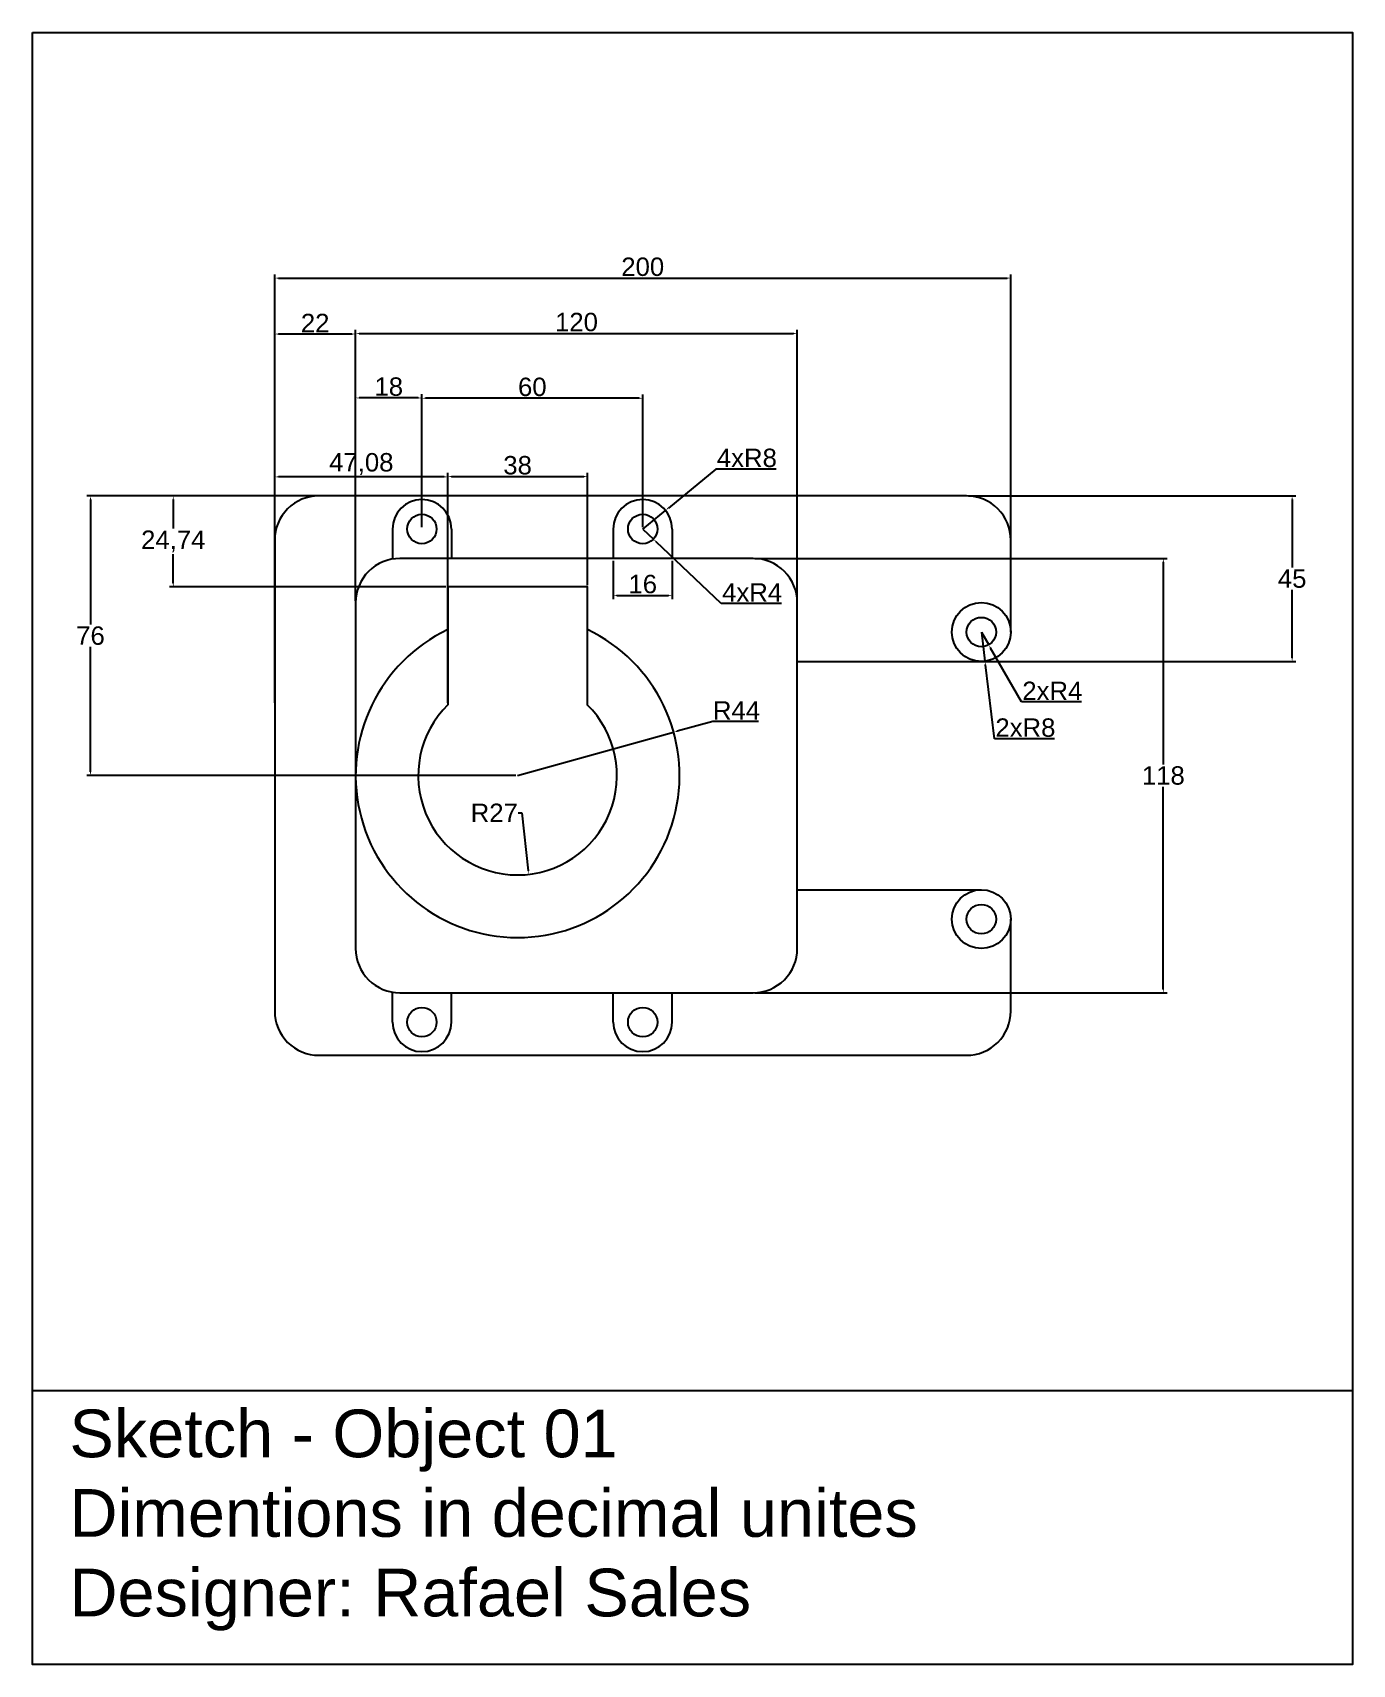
# Model space of a CAD drawing. Header units: millimetres. Extents: x 1251 to 4630, y 3931 to 4390.
# Drawn here: x 1251.5 to 1610.1, y 3946.8 to 4390.1 of the extents above; entities that cross this region are included whole.
import ezdxf

# ---------------------------------------------------------------- set-up
doc = ezdxf.new("R2010")
doc.units = ezdxf.units.MM
doc.layers.add('Dim', color=150, linetype='Continuous')
doc.styles.get("Standard").update_dxf_attribs({"font": 'arial.ttf'})
doc.dimstyles.new('ISO-25', dxfattribs={"dimtxt": 5, "dimasz": 1, "dimexe": 1, "dimexo": 0.5, "dimgap": 0.5, "dimtad": 1, "dimtih": 1, "dimtoh": 1, "dimtxsty": 'Standard', "dimcen": 0, "dimadec": 0, "dimazin": 0, "dimtfac": 1, "dimtmove": 0, "dimatfit": 3, "dimfxl": 1, "dimarcsym": 0})

msp = doc.modelspace()

# ---------------------------------------------------------------- texts
at = {"layer": 'Dim', "insert": (1261.486, 4016.031), "char_height": 12.96476, "attachment_point": 1}
msp.add_mtext_dynamic_manual_height_columns('Sketch - Object 01\\PDimentions in decimal unites\\PDesigner: Rafael Sales', width=338.03939, gutter_width=40.515, heights=[66.601], dxfattribs=at)

# ---------------------------------------------------------------- blocks, each defined once
blk = doc.blocks.new('*D113')
at = {"layer": 'Defpoints', "color": 0, "transparency": 16777216}
for p in [(1517.26, 4323.46), (1317.26, 4252.28), (1517.26, 4252.28)]:
    blk.add_point(p, dxfattribs=at)
at = {"layer": 'Dim', "color": 0, "lineweight": -2, "transparency": 16777216}
for p, q in [((1317.26, 4252.78), (1317.26, 4324.46)), ((1318.26, 4323.46), (1516.26, 4323.46)), ((1517.26, 4252.78), (1517.26, 4324.46))]:
    blk.add_line(p, q, dxfattribs=at)
at = {"layer": 'Dim', "color": 0, "transparency": 16777216}
for points in [[(1318.26, 4323.62), (1318.26, 4323.29), (1317.26, 4323.46)], [(1516.26, 4323.62), (1516.26, 4323.29), (1517.26, 4323.46)]]:
    blk.add_solid(points, dxfattribs=at)
at = {"layer": 'Dim', "color": 0, "transparency": 16777216, "insert": (1417.26, 4326.51), "char_height": 5, "attachment_point": 5}
blk.add_mtext('200', dxfattribs=at)
blk = doc.blocks.new('*D114')
at = {"layer": 'Defpoints', "color": 0, "transparency": 16777216}
for p in [(1505.26, 4264.28), (1505.26, 4219.28), (1593.7, 4219.28)]:
    blk.add_point(p, dxfattribs=at)
at = {"layer": 'Dim', "color": 0, "lineweight": -2, "transparency": 16777216}
for p, q in [((1505.76, 4264.28), (1594.7, 4264.28)), ((1593.7, 4263.28), (1593.7, 4244.82)), ((1593.7, 4220.28), (1593.7, 4238.74)), ((1505.76, 4219.28), (1594.7, 4219.28))]:
    blk.add_line(p, q, dxfattribs=at)
at = {"layer": 'Dim', "color": 0, "transparency": 16777216}
for points in [[(1593.54, 4263.28), (1593.87, 4263.28), (1593.7, 4264.28)], [(1593.54, 4220.28), (1593.87, 4220.28), (1593.7, 4219.28)]]:
    blk.add_solid(points, dxfattribs=at)
at = {"layer": 'Dim', "color": 0, "transparency": 16777216, "insert": (1593.7, 4241.78), "char_height": 5, "attachment_point": 5}
blk.add_mtext('45', dxfattribs=at)
blk = doc.blocks.new('*D115')
at = {"layer": 'Defpoints', "color": 0, "transparency": 16777216}
for p in [(1447.26, 4247.28), (1447.26, 4129.28), (1558.7, 4129.28)]:
    blk.add_point(p, dxfattribs=at)
at = {"layer": 'Dim', "color": 0, "lineweight": -2, "transparency": 16777216}
for p, q in [((1447.76, 4247.28), (1559.7, 4247.28)), ((1558.7, 4246.28), (1558.7, 4191.33)), ((1558.7, 4130.28), (1558.7, 4185.23)), ((1447.76, 4129.28), (1559.7, 4129.28))]:
    blk.add_line(p, q, dxfattribs=at)
at = {"layer": 'Dim', "color": 0, "transparency": 16777216}
for points in [[(1558.53, 4246.28), (1558.87, 4246.28), (1558.7, 4247.28)], [(1558.53, 4130.28), (1558.87, 4130.28), (1558.7, 4129.28)]]:
    blk.add_solid(points, dxfattribs=at)
at = {"layer": 'Dim', "color": 0, "transparency": 16777216, "insert": (1558.7, 4188.28), "char_height": 5, "attachment_point": 5}
blk.add_mtext('118', dxfattribs=at)
blk = doc.blocks.new('*D116')
at = {"layer": 'Defpoints', "color": 0, "transparency": 16777216}
for p in [(1317.26, 4308.25), (1317.26, 4235.28), (1339.26, 4235.28)]:
    blk.add_point(p, dxfattribs=at)
at = {"layer": 'Dim', "color": 0, "lineweight": -2, "transparency": 16777216}
for p, q in [((1317.26, 4235.78), (1317.26, 4309.25)), ((1338.26, 4308.25), (1318.26, 4308.25)), ((1339.26, 4235.78), (1339.26, 4309.25))]:
    blk.add_line(p, q, dxfattribs=at)
at = {"layer": 'Dim', "color": 0, "transparency": 16777216}
for points in [[(1318.26, 4308.42), (1318.26, 4308.08), (1317.26, 4308.25)], [(1338.26, 4308.42), (1338.26, 4308.08), (1339.26, 4308.25)]]:
    blk.add_solid(points, dxfattribs=at)
at = {"layer": 'Dim', "color": 0, "transparency": 16777216, "insert": (1328.26, 4311.26), "char_height": 5, "attachment_point": 5}
blk.add_mtext('22', dxfattribs=at)
blk = doc.blocks.new('*D117')
at = {"layer": 'Defpoints', "color": 0, "transparency": 16777216}
for p in [(1459.26, 4308.43), (1339.26, 4235.28), (1459.26, 4235.28)]:
    blk.add_point(p, dxfattribs=at)
at = {"layer": 'Dim', "color": 0, "lineweight": -2, "transparency": 16777216}
for p, q in [((1339.26, 4235.78), (1339.26, 4309.43)), ((1459.26, 4235.78), (1459.26, 4309.43)), ((1340.26, 4308.43), (1458.26, 4308.43))]:
    blk.add_line(p, q, dxfattribs=at)
at = {"layer": 'Dim', "color": 0, "transparency": 16777216}
for points in [[(1340.26, 4308.6), (1340.26, 4308.27), (1339.26, 4308.43)], [(1458.26, 4308.6), (1458.26, 4308.27), (1459.26, 4308.43)]]:
    blk.add_solid(points, dxfattribs=at)
at = {"layer": 'Dim', "color": 0, "transparency": 16777216, "insert": (1399.26, 4311.49), "char_height": 5, "attachment_point": 5}
blk.add_mtext('120', dxfattribs=at)
blk = doc.blocks.new('*D118')
at = {"layer": 'Defpoints', "color": 0, "transparency": 16777216}
for p in [(1402.26, 4269.52), (1364.26, 4239.54), (1402.26, 4239.54)]:
    blk.add_point(p, dxfattribs=at)
at = {"layer": 'Dim', "color": 0, "lineweight": -2, "transparency": 16777216}
for p, q in [((1364.26, 4240.04), (1364.26, 4270.52)), ((1365.26, 4269.52), (1401.26, 4269.52)), ((1402.26, 4240.04), (1402.26, 4270.52))]:
    blk.add_line(p, q, dxfattribs=at)
at = {"layer": 'Dim', "color": 0, "transparency": 16777216}
for points in [[(1365.26, 4269.69), (1365.26, 4269.35), (1364.26, 4269.52)], [(1401.26, 4269.69), (1401.26, 4269.35), (1402.26, 4269.52)]]:
    blk.add_solid(points, dxfattribs=at)
at = {"layer": 'Dim', "color": 0, "transparency": 16777216, "insert": (1383.26, 4272.58), "char_height": 5, "attachment_point": 5}
blk.add_mtext('38', dxfattribs=at)
blk = doc.blocks.new('*D119')
at = {"layer": 'Defpoints', "color": 0, "transparency": 16777216}
for p in [(1339.26, 4290.89), (1339.26, 4255.28), (1357.26, 4255.28)]:
    blk.add_point(p, dxfattribs=at)
at = {"layer": 'Dim', "color": 0, "lineweight": -2, "transparency": 16777216}
for p, q in [((1339.26, 4255.78), (1339.26, 4291.89)), ((1357.26, 4255.78), (1357.26, 4291.89)), ((1356.26, 4290.89), (1340.26, 4290.89))]:
    blk.add_line(p, q, dxfattribs=at)
at = {"layer": 'Dim', "color": 0, "transparency": 16777216}
for points in [[(1340.26, 4291.05), (1340.26, 4290.72), (1339.26, 4290.89)], [(1356.26, 4291.05), (1356.26, 4290.72), (1357.26, 4290.89)]]:
    blk.add_solid(points, dxfattribs=at)
at = {"layer": 'Dim', "color": 0, "transparency": 16777216, "insert": (1348.26, 4293.94), "char_height": 5, "attachment_point": 5}
blk.add_mtext('18', dxfattribs=at)
blk = doc.blocks.new('*D120')
at = {"layer": 'Defpoints', "color": 0, "transparency": 16777216}
for p in [(1357.26, 4290.81), (1357.26, 4255.28), (1417.26, 4255.28)]:
    blk.add_point(p, dxfattribs=at)
at = {"layer": 'Dim', "color": 0, "lineweight": -2, "transparency": 16777216}
for p, q in [((1357.26, 4255.78), (1357.26, 4291.81)), ((1417.26, 4255.78), (1417.26, 4291.81)), ((1416.26, 4290.81), (1358.26, 4290.81))]:
    blk.add_line(p, q, dxfattribs=at)
at = {"layer": 'Dim', "color": 0, "transparency": 16777216}
for points in [[(1358.26, 4290.98), (1358.26, 4290.65), (1357.26, 4290.81)], [(1416.26, 4290.98), (1416.26, 4290.65), (1417.26, 4290.81)]]:
    blk.add_solid(points, dxfattribs=at)
at = {"layer": 'Dim', "color": 0, "transparency": 16777216, "insert": (1387.26, 4293.87), "char_height": 5, "attachment_point": 5}
blk.add_mtext('60', dxfattribs=at)
blk = doc.blocks.new('*D121')
at = {"layer": 'Defpoints', "color": 0, "transparency": 16777216}
for p in [(1409.26, 4247.11), (1425.26, 4247.11), (1425.26, 4237.25)]:
    blk.add_point(p, dxfattribs=at)
at = {"layer": 'Dim', "color": 0, "lineweight": -2, "transparency": 16777216}
for p, q in [((1409.26, 4246.61), (1409.26, 4236.25)), ((1425.26, 4246.61), (1425.26, 4236.25)), ((1410.26, 4237.25), (1424.26, 4237.25))]:
    blk.add_line(p, q, dxfattribs=at)
at = {"layer": 'Dim', "color": 0, "transparency": 16777216}
for points in [[(1410.26, 4237.42), (1410.26, 4237.08), (1409.26, 4237.25)], [(1424.26, 4237.42), (1424.26, 4237.08), (1425.26, 4237.25)]]:
    blk.add_solid(points, dxfattribs=at)
at = {"layer": 'Dim', "color": 0, "transparency": 16777216, "insert": (1417.26, 4240.3), "char_height": 5, "attachment_point": 5}
blk.add_mtext('16', dxfattribs=at)
blk = doc.blocks.new('*D122')
at = {"layer": 'Defpoints', "color": 0, "transparency": 16777216}
for p in [(1417.26, 4255.28), (1420.16, 4252.53)]:
    blk.add_point(p, dxfattribs=at)
at = {"layer": 'Dim', "color": 0, "lineweight": -2, "transparency": 16777216}
for p, q in [((1417.26, 4255.28), (1420.16, 4252.53)), ((1438.55, 4235.06), (1420.89, 4251.84)), ((1454.93, 4235.06), (1438.55, 4235.06))]:
    blk.add_line(p, q, dxfattribs=at)
at = {"layer": 'Dim', "color": 0, "transparency": 16777216}
blk.add_solid([(1421, 4251.96), (1420.77, 4251.72), (1420.16, 4252.53)], dxfattribs=at)
at = {"layer": 'Dim', "color": 0, "transparency": 16777216, "insert": (1446.99, 4238.06), "char_height": 5, "attachment_point": 5}
blk.add_mtext('4xR4', dxfattribs=at)
blk = doc.blocks.new('*D123')
at = {"layer": 'Defpoints', "color": 0, "transparency": 16777216}
for p in [(1423.45, 4260.35), (1417.26, 4255.28)]:
    blk.add_point(p, dxfattribs=at)
at = {"layer": 'Dim', "color": 0, "lineweight": -2, "transparency": 16777216}
for p, q in [((1437.09, 4271.53), (1424.22, 4260.98)), ((1453.51, 4271.53), (1437.09, 4271.53)), ((1417.26, 4255.28), (1423.45, 4260.35))]:
    blk.add_line(p, q, dxfattribs=at)
at = {"layer": 'Dim', "color": 0, "transparency": 16777216}
blk.add_solid([(1424.12, 4261.11), (1424.33, 4260.86), (1423.45, 4260.35)], dxfattribs=at)
at = {"layer": 'Dim', "color": 0, "transparency": 16777216, "insert": (1445.55, 4274.58), "char_height": 5, "attachment_point": 5}
blk.add_mtext('4xR8', dxfattribs=at)
blk = doc.blocks.new('*D124')
at = {"layer": 'Defpoints', "color": 0, "transparency": 16777216}
for p in [(1383.26, 4188.28), (1386.26, 4161.45)]:
    blk.add_point(p, dxfattribs=at)
at = {"layer": 'Dim', "color": 0, "lineweight": -2, "transparency": 16777216}
for p, q in [((1383.39, 4178.17), (1384.39, 4178.17)), ((1384.39, 4178.17), (1386.15, 4162.44))]:
    blk.add_line(p, q, dxfattribs=at)
at = {"layer": 'Dim', "color": 0, "transparency": 16777216}
blk.add_solid([(1386.32, 4162.46), (1385.99, 4162.42), (1386.26, 4161.45)], dxfattribs=at)
at = {"layer": 'Dim', "color": 0, "transparency": 16777216, "insert": (1376.92, 4178.17), "char_height": 5, "attachment_point": 5}
blk.add_mtext('R27', dxfattribs=at)
blk = doc.blocks.new('*D125')
at = {"layer": 'Defpoints', "color": 0, "transparency": 16777216}
for p in [(1425.66, 4200.05), (1383.26, 4188.28)]:
    blk.add_point(p, dxfattribs=at)
at = {"layer": 'Dim', "color": 0, "lineweight": -2, "transparency": 16777216}
for p, q in [((1436.28, 4203), (1426.62, 4200.32)), ((1448.71, 4203), (1436.28, 4203)), ((1383.26, 4188.28), (1425.66, 4200.05))]:
    blk.add_line(p, q, dxfattribs=at)
at = {"layer": 'Dim', "color": 0, "transparency": 16777216}
blk.add_solid([(1426.58, 4200.48), (1426.66, 4200.16), (1425.66, 4200.05)], dxfattribs=at)
at = {"layer": 'Dim', "color": 0, "transparency": 16777216, "insert": (1442.74, 4206), "char_height": 5, "attachment_point": 5}
blk.add_mtext('R44', dxfattribs=at)
blk = doc.blocks.new('*D126')
at = {"layer": 'Defpoints', "color": 0, "transparency": 16777216}
for p in [(1289.71, 4264.28), (1364.26, 4264.28), (1364.26, 4239.54)]:
    blk.add_point(p, dxfattribs=at)
at = {"layer": 'Dim', "color": 0, "lineweight": -2, "transparency": 16777216}
for p, q in [((1363.76, 4264.28), (1288.71, 4264.28)), ((1289.71, 4263.28), (1289.71, 4255.42)), ((1289.71, 4240.54), (1289.71, 4248.41)), ((1363.76, 4239.54), (1288.71, 4239.54))]:
    blk.add_line(p, q, dxfattribs=at)
at = {"layer": 'Dim', "color": 0, "transparency": 16777216}
for points in [[(1289.54, 4263.28), (1289.87, 4263.28), (1289.71, 4264.28)], [(1289.54, 4240.54), (1289.87, 4240.54), (1289.71, 4239.54)]]:
    blk.add_solid(points, dxfattribs=at)
at = {"layer": 'Dim', "color": 0, "transparency": 16777216, "insert": (1289.71, 4251.91), "char_height": 5, "attachment_point": 5}
blk.add_mtext('24,74', dxfattribs=at)
blk = doc.blocks.new('*D127')
at = {"layer": 'Defpoints', "color": 0, "transparency": 16777216}
for p in [(1267.21, 4264.28), (1383.26, 4264.28), (1383.26, 4188.28)]:
    blk.add_point(p, dxfattribs=at)
at = {"layer": 'Dim', "color": 0, "lineweight": -2, "transparency": 16777216}
for p, q in [((1382.76, 4264.28), (1266.21, 4264.28)), ((1267.21, 4263.28), (1267.21, 4229.33)), ((1267.21, 4189.28), (1267.21, 4223.23)), ((1382.76, 4188.28), (1266.21, 4188.28))]:
    blk.add_line(p, q, dxfattribs=at)
at = {"layer": 'Dim', "color": 0, "transparency": 16777216}
for points in [[(1267.04, 4263.28), (1267.38, 4263.28), (1267.21, 4264.28)], [(1267.04, 4189.28), (1267.38, 4189.28), (1267.21, 4188.28)]]:
    blk.add_solid(points, dxfattribs=at)
at = {"layer": 'Dim', "color": 0, "transparency": 16777216, "insert": (1267.21, 4226.28), "char_height": 5, "attachment_point": 5}
blk.add_mtext('76', dxfattribs=at)
blk = doc.blocks.new('*D128')
at = {"layer": 'Defpoints', "color": 0, "transparency": 16777216}
for p in [(1317.26, 4269.45), (1317.26, 4207.54), (1364.34, 4207.54)]:
    blk.add_point(p, dxfattribs=at)
at = {"layer": 'Dim', "color": 0, "lineweight": -2, "transparency": 16777216}
for p, q in [((1317.26, 4208.04), (1317.26, 4270.45)), ((1364.34, 4208.04), (1364.34, 4270.45)), ((1363.34, 4269.45), (1318.26, 4269.45))]:
    blk.add_line(p, q, dxfattribs=at)
at = {"layer": 'Dim', "color": 0, "transparency": 16777216}
for points in [[(1318.26, 4269.61), (1318.26, 4269.28), (1317.26, 4269.45)], [(1363.34, 4269.61), (1363.34, 4269.28), (1364.34, 4269.45)]]:
    blk.add_solid(points, dxfattribs=at)
at = {"layer": 'Dim', "color": 0, "transparency": 16777216, "insert": (1340.8, 4272.95), "char_height": 5, "attachment_point": 5}
blk.add_mtext('47,08', dxfattribs=at)
blk = doc.blocks.new('*D129')
at = {"layer": 'Defpoints', "color": 0, "transparency": 16777216}
for p in [(1509.26, 4227.28), (1511.25, 4223.81)]:
    blk.add_point(p, dxfattribs=at)
at = {"layer": 'Dim', "color": 0, "lineweight": -2, "transparency": 16777216}
for p, q in [((1509.26, 4227.28), (1511.25, 4223.81)), ((1520.16, 4208.3), (1511.75, 4222.95)), ((1536.43, 4208.3), (1520.16, 4208.3))]:
    blk.add_line(p, q, dxfattribs=at)
at = {"layer": 'Dim', "color": 0, "transparency": 16777216}
blk.add_solid([(1511.89, 4223.03), (1511.61, 4222.86), (1511.25, 4223.81)], dxfattribs=at)
at = {"layer": 'Dim', "color": 0, "transparency": 16777216, "insert": (1528.54, 4211.31), "char_height": 5, "attachment_point": 5}
blk.add_mtext('2xR4', dxfattribs=at)
blk = doc.blocks.new('*D130')
at = {"layer": 'Defpoints', "color": 0, "transparency": 16777216}
for p in [(1509.26, 4227.28), (1510.24, 4219.34)]:
    blk.add_point(p, dxfattribs=at)
at = {"layer": 'Dim', "color": 0, "lineweight": -2, "transparency": 16777216}
for p, q in [((1509.26, 4227.28), (1510.24, 4219.34)), ((1512.83, 4198.23), (1510.36, 4218.35)), ((1529.13, 4198.23), (1512.83, 4198.23))]:
    blk.add_line(p, q, dxfattribs=at)
at = {"layer": 'Dim', "color": 0, "transparency": 16777216}
blk.add_solid([(1510.52, 4218.37), (1510.19, 4218.33), (1510.24, 4219.34)], dxfattribs=at)
at = {"layer": 'Dim', "color": 0, "transparency": 16777216, "insert": (1521.23, 4201.29), "char_height": 5, "attachment_point": 5}
blk.add_mtext('2xR8', dxfattribs=at)

# ---------------------------------------------------------------- dimensions: what is measured, and where the dimension line sits
at = {"layer": 'Dim'}
for base, p1, p2, picture, middle in [((1517.26, 4323.457), (1317.26, 4252.282), (1517.26, 4252.282), '*D113', (1417.26, 4323.457)), ((1317.26, 4308.249), (1339.26, 4235.282), (1317.26, 4235.282), '*D116', (1328.26, 4308.249)), ((1459.26, 4308.435), (1339.26, 4235.282), (1459.26, 4235.282), '*D117', (1399.26, 4308.435)), ((1339.26, 4290.888), (1357.26, 4255.282), (1339.26, 4255.282), '*D119', (1348.26, 4290.888)), ((1357.26, 4290.815), (1417.26, 4255.282), (1357.26, 4255.282), '*D120', (1387.26, 4290.815)), ((1402.26, 4269.521), (1364.26, 4239.54), (1402.26, 4239.54), '*D118', (1383.26, 4269.521))]:
    dim = msp.add_linear_dim(base=base, p1=p1, p2=p2, dimstyle='ISO-25', dxfattribs=at)
    dim.commit()
    dim.dimension.update_dxf_attribs({"geometry": picture, "text_midpoint": middle, "dimtype": 160})
for base, p1, p2, picture, middle in [((1317.26, 4269.446), (1364.336, 4207.54), (1317.26, 4207.54), '*D128', (1340.798, 4272.951)), ((1425.26, 4237.251), (1409.26, 4247.114), (1425.26, 4247.114), '*D121', (1417.26, 4240.304))]:
    dim = msp.add_linear_dim(base=base, p1=p1, p2=p2, dimstyle='ISO-25', dxfattribs=at)
    dim.commit()
    dim.dimension.update_dxf_attribs({"geometry": picture, "text_midpoint": middle})
for center, mpoint, text, picture, middle in [((1417.26, 4255.282), (1423.449, 4260.351), '4x<>', '*D123', (1445.55, 4271.526)), ((1417.26, 4255.282), (1420.161, 4252.528), '4x<>', '*D122', (1446.994, 4235.063)), ((1509.26, 4227.282), (1511.252, 4223.813), '2x<>', '*D129', (1528.544, 4208.298)), ((1509.26, 4227.282), (1510.236, 4219.342), '2x<>', '*D130', (1521.228, 4198.234))]:
    dim = msp.add_radius_dim(center=center, mpoint=mpoint, text=text, dimstyle='ISO-25', dxfattribs=at)
    dim.commit()
    dim.dimension.update_dxf_attribs({"geometry": picture, "text_midpoint": middle, "dimtype": 164})
for base, p1, p2, picture, middle in [((1267.211, 4264.282), (1383.26, 4188.282), (1383.26, 4264.282), '*D127', (1267.211, 4226.282)), ((1289.708, 4264.282), (1364.26, 4239.54), (1364.26, 4264.282), '*D126', (1289.708, 4251.911)), ((1593.704, 4219.282), (1505.26, 4264.282), (1505.26, 4219.282), '*D114', (1593.704, 4241.782)), ((1558.699, 4129.282), (1447.26, 4247.282), (1447.26, 4129.282), '*D115', (1558.699, 4188.282))]:
    dim = msp.add_linear_dim(base=base, p1=p1, p2=p2, angle=90, dimstyle='ISO-25', dxfattribs=at)
    dim.commit()
    dim.dimension.update_dxf_attribs({"geometry": picture, "text_midpoint": middle})
for mpoint, picture, middle in [((1425.656, 4200.053), '*D125', (1442.745, 4203.003)), ((1386.263, 4161.449), '*D124', (1376.918, 4178.173))]:
    dim = msp.add_radius_dim(center=(1383.26, 4188.282), mpoint=mpoint, dimstyle='ISO-25', dxfattribs=at)
    dim.commit()
    dim.dimension.update_dxf_attribs({"geometry": picture, "text_midpoint": middle, "dimtype": 164})

# ---------------------------------------------------------------- linework, layer by layer
for p, q in [((1349.26, 4255.282), (1349.26, 4247.114)), ((1365.26, 4255.282), (1365.26, 4247.282)), ((1409.26, 4255.282), (1409.26, 4247.114)), ((1425.26, 4255.282), (1425.26, 4247.282)), ((1459.26, 4219.282), (1509.26, 4219.282)), ((1459.26, 4157.282), (1509.26, 4157.282)), ((1349.26, 4121.282), (1349.26, 4129.45)), ((1365.26, 4121.282), (1365.26, 4129.282)), ((1409.26, 4121.282), (1409.26, 4129.282)), ((1425.26, 4121.282), (1425.26, 4129.282)), ((1251.498, 4021.194), (1610.062, 4021.194))]:
    msp.add_line(p, q)
msp.add_lwpolyline([(1251.498, 4390.15), (1610.062, 4390.15), (1610.062, 3946.799), (1251.498, 3946.799)], close=True)
msp.add_lwpolyline([(1517.26, 4227.282), (1517.26, 4252.282, 0.4142136), (1505.26, 4264.282), (1329.26, 4264.282, 0.4142136), (1317.26, 4252.282), (1317.26, 4124.282, 0.4142136), (1329.26, 4112.282), (1505.26, 4112.282, 0.4142136), (1517.26, 4124.282), (1517.26, 4149.282)], format="xyb")
msp.add_lwpolyline([(1351.26, 4129.282), (1447.26, 4129.282, 0.4142136), (1459.26, 4141.282), (1459.26, 4235.282, 0.4142136), (1447.26, 4247.282), (1351.26, 4247.282, 0.4142136), (1339.26, 4235.282), (1339.26, 4141.282, 0.4142136)], format="xyb", close=True)
msp.add_lwpolyline([(1402.184, 4207.54), (1402.26, 4207.54), (1402.26, 4239.54), (1364.26, 4239.54), (1364.26, 4207.54), (1364.336, 4207.54)])
for centre, radius in [((1357.26, 4255.282), 4), ((1417.26, 4255.282), 4), ((1509.26, 4227.282), 8), ((1509.26, 4227.282), 4), ((1509.26, 4149.282), 8), ((1509.26, 4149.282), 4), ((1357.26, 4121.282), 4), ((1417.26, 4121.282), 4)]:
    msp.add_circle(centre, radius)
for centre, radius, start, end in [((1357.26, 4255.282), 8, 0, 180), ((1417.26, 4255.282), 8, 0, 180), ((1383.26, 4188.282), 44, 115.583, 64.417), ((1383.26, 4188.282), 27, 134.49953, 45.50047), ((1357.26, 4121.282), 8, 180, 0), ((1417.26, 4121.282), 8, 180, 0)]:
    msp.add_arc(centre, radius, start, end)

msp.set_redraw_order([(e.dxf.handle, doc.entitydb.next_handle()) for e in msp.query("TEXT MTEXT ATTDEF DIMENSION ARC_DIMENSION")])  # texts and dimensions are drawn at this point

doc.saveas('drawing.dxf')
